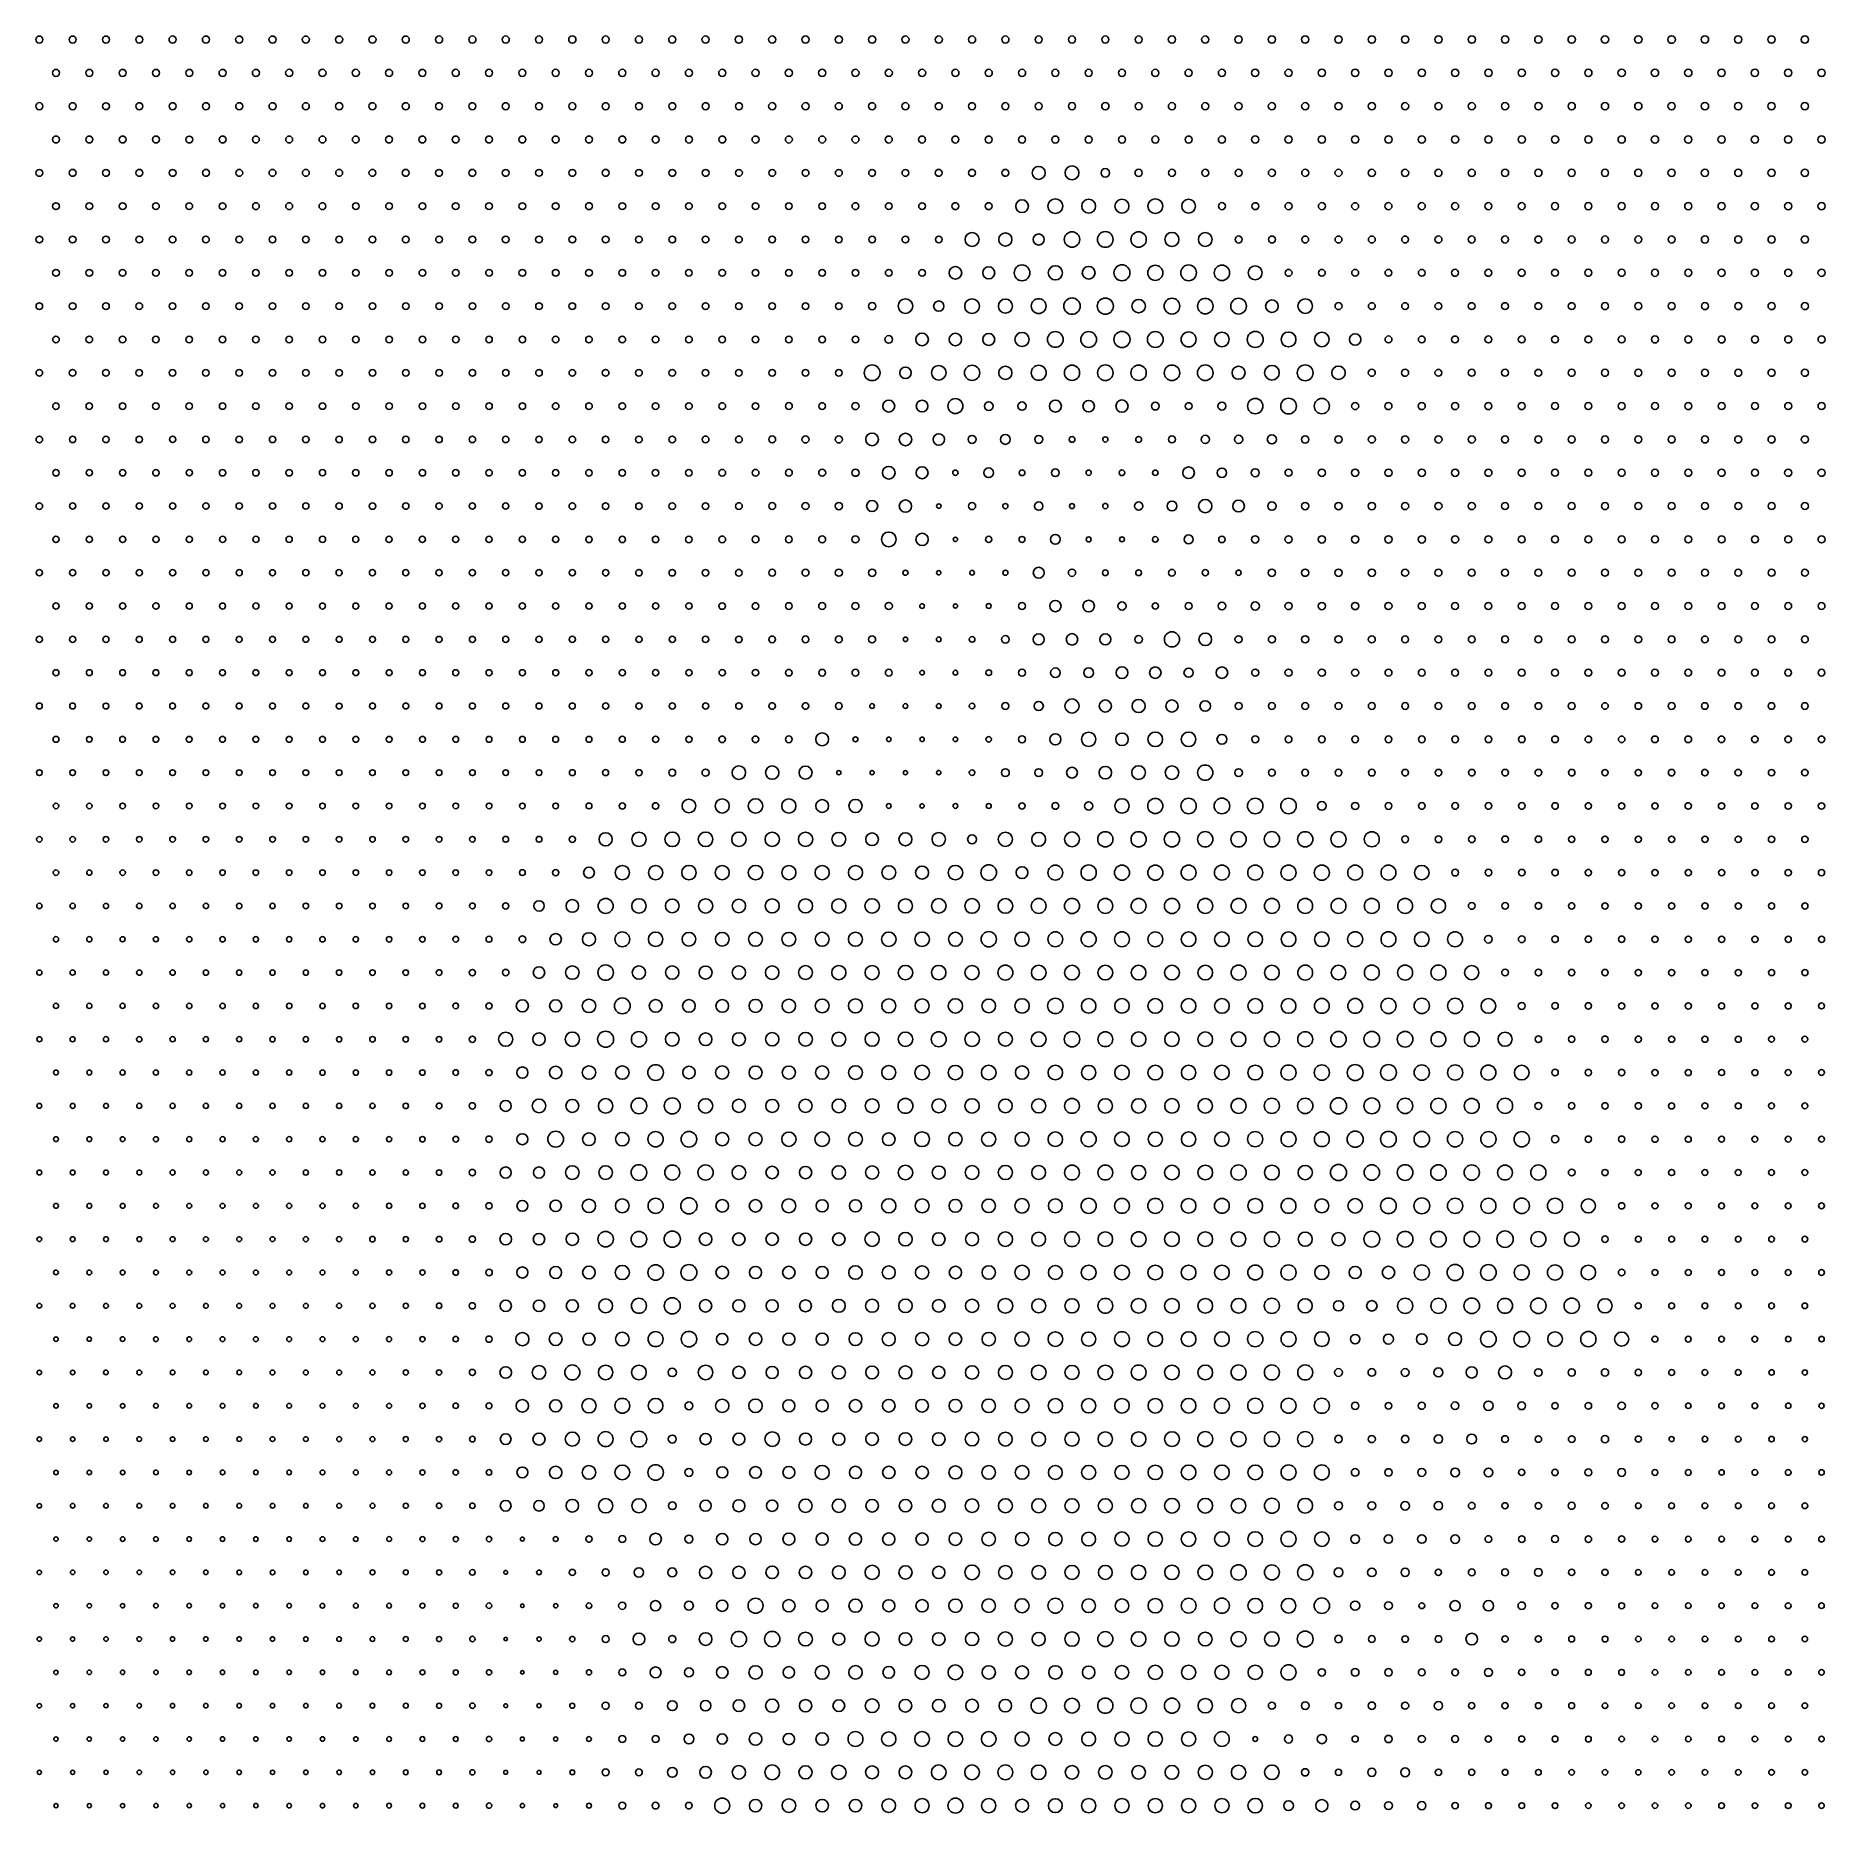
# Model space of a CAD drawing. Header units: metres. Extents: x -2 to 1072, y -1065 to 2.
import ezdxf

# ---------------------------------------------------------------- set-up
doc = ezdxf.new("R2010")
doc.units = ezdxf.units.M

msp = doc.modelspace()

# ---------------------------------------------------------------- linework, layer by layer
for centre, radius in [((0, 0), 2.13), ((20, 0), 2.13), ((40, 0), 2.11), ((60, 0), 2.13), ((80, 0), 2.15), ((100, 0), 2.13), ((120, 0), 2.13), ((140, 0), 2.13), ((160, 0), 2.11), ((180, 0), 2.13), ((200, 0), 2.13), ((220, 0), 2.13), ((240, 0), 2.15), ((260, 0), 2.15), ((280, 0), 2.15), ((300, 0), 2.15), ((320, 0), 2.18), ((340, 0), 2.15), ((360, 0), 2.15), ((380, 0), 2.15), ((400, 0), 2.15), ((420, 0), 2.18), ((440, 0), 2.15), ((460, 0), 2.15), ((480, 0), 2.15), ((500, 0), 2.15), ((520, 0), 2.15), ((540, 0), 2.15), ((560, 0), 2.15), ((580, 0), 2.15), ((600, 0), 2.15), ((620, 0), 2.15), ((640, 0), 2.15), ((660, 0), 2.15), ((680, 0), 2.18), ((700, 0), 2.16), ((720, 0), 2.21), ((740, 0), 2.21), ((760, 0), 2.19), ((780, 0), 2.19), ((800, 0), 2.22), ((820, 0), 2.18), ((840, 0), 2.19), ((860, 0), 2.19), ((880, 0), 2.21), ((900, 0), 2.21), ((920, 0), 2.21), ((940, 0), 2.22), ((960, 0), 2.22), ((980, 0), 2.25), ((1000, 0), 2.22), ((1020, 0), 2.22), ((1040, 0), 2.21), ((1060, 0), 2.24), ((10, -20), 2.11), ((30, -20), 2.11), ((50, -20), 2.11), ((70, -20), 2.1), ((90, -20), 2.11), ((110, -20), 2.11), ((130, -20), 2.11), ((150, -20), 2.13), ((170, -20), 2.13), ((190, -20), 2.13), ((210, -20), 2.11), ((230, -20), 2.11), ((250, -20), 2.13), ((270, -20), 2.13), ((290, -20), 2.15), ((310, -20), 2.15), ((330, -20), 2.15), ((350, -20), 2.15), ((370, -20), 2.15), ((390, -20), 2.13), ((410, -20), 2.13), ((430, -20), 2.13), ((450, -20), 2.15), ((470, -20), 2.15), ((490, -20), 2.13), ((510, -20), 2.15), ((530, -20), 2.15), ((550, -20), 2.13), ((570, -20), 2.15), ((590, -20), 2.15), ((610, -20), 2.15), ((630, -20), 2.15), ((650, -20), 2.15), ((670, -20), 2.15), ((690, -20), 2.15), ((710, -20), 2.15), ((730, -20), 2.18), ((750, -20), 2.15), ((770, -20), 2.18), ((790, -20), 2.18), ((810, -20), 2.18), ((830, -20), 2.18), ((850, -20), 2.18), ((870, -20), 2.21), ((890, -20), 2.19), ((910, -20), 2.19), ((930, -20), 2.18), ((950, -20), 2.21), ((970, -20), 2.21), ((990, -20), 2.22), ((1010, -20), 2.21), ((1030, -20), 2.22), ((1050, -20), 2.21), ((1070, -20), 2.21), ((0, -40), 2.13), ((20, -40), 2.1), ((40, -40), 2.07), ((60, -40), 2.1), ((80, -40), 2.1), ((100, -40), 2.1), ((120, -40), 2.11), ((140, -40), 2.11), ((160, -40), 2.1), ((180, -40), 2.15), ((200, -40), 2.11), ((220, -40), 2.11), ((240, -40), 2.11), ((260, -40), 2.1), ((280, -40), 2.1), ((300, -40), 2.11), ((320, -40), 2.13), ((340, -40), 2.11), ((360, -40), 2.11), ((380, -40), 2.1), ((400, -40), 2.1), ((420, -40), 2.1), ((440, -40), 2.15), ((460, -40), 2.13), ((480, -40), 2.1), ((500, -40), 2.11), ((520, -40), 2.13), ((540, -40), 2.11), ((560, -40), 2.11), ((580, -40), 2.13), ((600, -40), 2.13), ((620, -40), 2.16), ((640, -40), 2.18), ((660, -40), 2.15), ((680, -40), 2.15), ((700, -40), 2.15), ((720, -40), 2.15), ((740, -40), 2.15), ((760, -40), 2.13), ((780, -40), 2.15), ((800, -40), 2.15), ((820, -40), 2.15), ((840, -40), 2.13), ((860, -40), 2.15), ((880, -40), 2.19), ((900, -40), 2.19), ((920, -40), 2.18), ((940, -40), 2.18), ((960, -40), 2.19), ((980, -40), 2.19), ((1000, -40), 2.22), ((1020, -40), 2.21), ((1040, -40), 2.19), ((1060, -40), 2.18), ((10, -60), 2.08), ((30, -60), 2.08), ((50, -60), 2.08), ((70, -60), 2.08), ((90, -60), 2.07), ((110, -60), 2.08), ((130, -60), 2.08), ((150, -60), 2.08), ((170, -60), 2.08), ((190, -60), 2.08), ((210, -60), 2.08), ((230, -60), 2.08), ((250, -60), 2.08), ((270, -60), 2.08), ((290, -60), 2.08), ((310, -60), 2.08), ((330, -60), 2.08), ((350, -60), 2.08), ((370, -60), 2.1), ((390, -60), 2.1), ((410, -60), 2.08), ((430, -60), 2.1), ((450, -60), 2.1), ((470, -60), 2.1), ((490, -60), 2.1), ((510, -60), 2.1), ((530, -60), 2.1), ((550, -60), 2.1), ((570, -60), 2.11), ((590, -60), 2.11), ((610, -60), 2.11), ((630, -60), 2.11), ((650, -60), 2.11), ((670, -60), 2.13), ((690, -60), 2.11), ((710, -60), 2.13), ((730, -60), 2.15), ((750, -60), 2.15), ((770, -60), 2.15), ((790, -60), 2.15), ((810, -60), 2.15), ((830, -60), 2.15), ((850, -60), 2.15), ((870, -60), 2.15), ((890, -60), 2.18), ((910, -60), 2.19), ((930, -60), 2.18), ((950, -60), 2.18), ((970, -60), 2.19), ((990, -60), 2.19), ((1010, -60), 2.19), ((1030, -60), 2.18), ((1050, -60), 2.19), ((1070, -60), 2.19), ((0, -80), 2.07), ((20, -80), 2.08), ((40, -80), 2.07), ((60, -80), 2.08), ((80, -80), 2.07), ((100, -80), 2.08), ((120, -80), 2.08), ((140, -80), 2.08), ((160, -80), 2.08), ((180, -80), 2.08), ((200, -80), 2.08), ((220, -80), 2.08), ((240, -80), 2.07), ((260, -80), 2.08), ((280, -80), 2.07), ((300, -80), 2.05), ((320, -80), 2.07), ((340, -80), 2.08), ((360, -80), 2.04), ((380, -80), 2.07), ((400, -80), 2.07), ((420, -80), 2.07), ((440, -80), 2.07), ((460, -80), 2.07), ((480, -80), 2.07), ((500, -80), 2.07), ((520, -80), 2.07), ((540, -80), 2.08), ((560, -80), 2.08), ((580, -80), 2.08), ((600, -80), 3.9), ((620, -80), 4.14), ((640, -80), 2.57), ((660, -80), 2.16), ((680, -80), 2.11), ((700, -80), 2.11), ((720, -80), 2.11), ((740, -80), 2.11), ((760, -80), 2.11), ((780, -80), 2.11), ((800, -80), 2.13), ((820, -80), 2.13), ((840, -80), 2.13), ((860, -80), 2.13), ((880, -80), 2.15), ((900, -80), 2.15), ((920, -80), 2.15), ((940, -80), 2.15), ((960, -80), 2.18), ((980, -80), 2.18), ((1000, -80), 2.18), ((1020, -80), 2.15), ((1040, -80), 2.15), ((1060, -80), 2.15), ((590, -100), 3.82), ((610, -100), 4.44), ((630, -100), 4.17), ((650, -100), 4.2), ((670, -100), 4.44), ((690, -100), 4.14), ((10, -100), 2.04), ((30, -100), 2.04), ((50, -100), 2.04), ((70, -100), 2.04), ((90, -100), 2.04), ((110, -100), 2.05), ((130, -100), 2.07), ((150, -100), 2.07), ((170, -100), 2.07), ((190, -100), 2.02), ((210, -100), 2.05), ((230, -100), 2.05), ((250, -100), 2.05), ((270, -100), 2.04), ((290, -100), 2.04), ((310, -100), 2.04), ((330, -100), 2.07), ((350, -100), 2.04), ((370, -100), 2.04), ((390, -100), 2.04), ((410, -100), 2.04), ((430, -100), 2.04), ((450, -100), 2.04), ((470, -100), 2.04), ((490, -100), 2.07), ((510, -100), 2.04), ((530, -100), 2.04), ((550, -100), 2.07), ((570, -100), 2.08), ((710, -100), 2.11), ((730, -100), 2.08), ((750, -100), 2.11), ((770, -100), 2.11), ((790, -100), 2.1), ((810, -100), 2.11), ((830, -100), 2.11), ((850, -100), 2.11), ((870, -100), 2.11), ((890, -100), 2.11), ((910, -100), 2.13), ((930, -100), 2.13), ((950, -100), 2.15), ((970, -100), 2.15), ((990, -100), 2.15), ((1010, -100), 2.15), ((1030, -100), 2.15), ((1050, -100), 2.15), ((1070, -100), 2.15), ((0, -120), 2.04), ((20, -120), 2.04), ((40, -120), 2.04), ((60, -120), 2.04), ((80, -120), 2.04), ((100, -120), 2.04), ((120, -120), 2.04), ((140, -120), 2.02), ((160, -120), 2.04), ((180, -120), 2.04), ((200, -120), 2.04), ((220, -120), 2.04), ((240, -120), 2.04), ((260, -120), 2.04), ((280, -120), 2.04), ((300, -120), 2.04), ((320, -120), 2.04), ((340, -120), 2.02), ((360, -120), 2.02), ((380, -120), 2.04), ((400, -120), 2.02), ((420, -120), 2.04), ((440, -120), 2.04), ((460, -120), 2.04), ((480, -120), 2.04), ((500, -120), 2.04), ((520, -120), 2.04), ((540, -120), 2), ((560, -120), 4.18), ((580, -120), 3.96), ((600, -120), 3.32), ((620, -120), 4.61), ((640, -120), 4.7), ((660, -120), 4.61), ((680, -120), 4.23), ((700, -120), 4.11), ((720, -120), 2.11), ((740, -120), 2.08), ((760, -120), 2.08), ((780, -120), 2.08), ((800, -120), 2.08), ((820, -120), 2.08), ((840, -120), 2.1), ((860, -120), 2.11), ((880, -120), 2.11), ((900, -120), 2.08), ((920, -120), 2.11), ((940, -120), 2.11), ((960, -120), 2.11), ((980, -120), 2.11), ((1000, -120), 2.15), ((1020, -120), 2.15), ((1040, -120), 2.13), ((1060, -120), 2.13), ((10, -140), 2.02), ((30, -140), 2.04), ((50, -140), 2.02), ((70, -140), 2.02), ((90, -140), 2), ((110, -140), 2.02), ((130, -140), 2.04), ((150, -140), 2), ((170, -140), 2), ((190, -140), 2), ((210, -140), 1.99), ((230, -140), 2.02), ((250, -140), 2.04), ((270, -140), 2), ((290, -140), 2.02), ((310, -140), 2), ((330, -140), 2.02), ((350, -140), 2.02), ((370, -140), 2), ((390, -140), 1.99), ((410, -140), 2.02), ((430, -140), 2.02), ((450, -140), 2.02), ((470, -140), 2.02), ((490, -140), 2.02), ((510, -140), 2.04), ((530, -140), 2.04), ((550, -140), 3.78), ((570, -140), 3.62), ((590, -140), 4.72), ((610, -140), 4.25), ((630, -140), 3.81), ((650, -140), 4.8), ((670, -140), 4.53), ((690, -140), 4.72), ((710, -140), 4.64), ((730, -140), 4.18), ((750, -140), 2.08), ((770, -140), 2.07), ((790, -140), 2.07), ((810, -140), 2.07), ((830, -140), 2.07), ((850, -140), 2.1), ((870, -140), 2.1), ((890, -140), 2.1), ((910, -140), 2.07), ((930, -140), 2.11), ((950, -140), 2.11), ((970, -140), 2.13), ((990, -140), 2.13), ((1010, -140), 2.13), ((1030, -140), 2.13), ((1050, -140), 2.13), ((1070, -140), 2.13), ((0, -160), 1.99), ((20, -160), 2.04), ((40, -160), 2.02), ((60, -160), 2.02), ((80, -160), 2), ((100, -160), 2), ((120, -160), 2.02), ((140, -160), 1.99), ((160, -160), 1.97), ((180, -160), 1.99), ((200, -160), 1.99), ((220, -160), 1.97), ((240, -160), 2), ((260, -160), 1.99), ((280, -160), 2), ((300, -160), 2), ((320, -160), 2), ((340, -160), 2.02), ((360, -160), 2.02), ((380, -160), 2.02), ((400, -160), 2.02), ((420, -160), 2.02), ((440, -160), 2.02), ((460, -160), 2.02), ((480, -160), 2.02), ((500, -160), 2.19), ((520, -160), 4.39), ((540, -160), 3.09), ((560, -160), 4.42), ((580, -160), 4.23), ((600, -160), 4.45), ((620, -160), 4.91), ((640, -160), 4.83), ((660, -160), 4.03), ((680, -160), 4.72), ((700, -160), 4.65), ((720, -160), 4.72), ((740, -160), 3.78), ((760, -160), 4.37), ((780, -160), 2.1), ((800, -160), 2.08), ((820, -160), 2.08), ((840, -160), 2.07), ((860, -160), 2.08), ((880, -160), 2.08), ((900, -160), 2.07), ((920, -160), 2.08), ((940, -160), 2.1), ((960, -160), 2.11), ((980, -160), 2.11), ((1000, -160), 2.11), ((1020, -160), 2.11), ((1040, -160), 2.11), ((1060, -160), 2.11), ((10, -180), 1.97), ((30, -180), 2), ((50, -180), 2), ((70, -180), 1.97), ((90, -180), 1.97), ((110, -180), 1.97), ((130, -180), 1.97), ((150, -180), 1.97), ((170, -180), 1.96), ((190, -180), 1.96), ((210, -180), 1.97), ((230, -180), 1.96), ((250, -180), 1.97), ((270, -180), 1.97), ((290, -180), 1.97), ((310, -180), 1.97), ((330, -180), 1.99), ((350, -180), 1.99), ((370, -180), 2.02), ((390, -180), 2.02), ((410, -180), 2), ((430, -180), 2.02), ((450, -180), 2.02), ((470, -180), 2.02), ((490, -180), 1.99), ((510, -180), 2.29), ((530, -180), 3.78), ((550, -180), 3.75), ((570, -180), 3.6), ((590, -180), 4.25), ((610, -180), 4.72), ((630, -180), 4.73), ((650, -180), 4.83), ((670, -180), 4.76), ((690, -180), 4.48), ((710, -180), 4.39), ((730, -180), 4.8), ((750, -180), 4.44), ((770, -180), 4.36), ((790, -180), 3.45), ((810, -180), 2.08), ((830, -180), 2.07), ((850, -180), 2.07), ((870, -180), 2.08), ((890, -180), 2.08), ((910, -180), 2.07), ((930, -180), 2.07), ((950, -180), 2.08), ((970, -180), 2.1), ((990, -180), 2.11), ((1010, -180), 2.1), ((1030, -180), 2.11), ((1050, -180), 2.11), ((1070, -180), 2.11), ((0, -200), 1.97), ((20, -200), 1.99), ((40, -200), 1.99), ((60, -200), 1.97), ((80, -200), 1.96), ((100, -200), 1.96), ((120, -200), 1.96), ((140, -200), 1.96), ((160, -200), 1.96), ((180, -200), 1.96), ((200, -200), 1.96), ((220, -200), 1.97), ((240, -200), 1.96), ((260, -200), 1.96), ((280, -200), 1.96), ((300, -200), 1.97), ((320, -200), 1.97), ((340, -200), 1.99), ((360, -200), 2), ((380, -200), 2), ((400, -200), 2), ((420, -200), 2.02), ((440, -200), 2.02), ((460, -200), 2.02), ((480, -200), 2.02), ((500, -200), 4.72), ((520, -200), 3.46), ((540, -200), 4.4), ((560, -200), 4.56), ((580, -200), 3.96), ((600, -200), 4.51), ((620, -200), 4.59), ((640, -200), 4.69), ((660, -200), 4.62), ((680, -200), 4.64), ((700, -200), 4.69), ((720, -200), 3.89), ((740, -200), 4.42), ((760, -200), 4.75), ((780, -200), 4.04), ((800, -200), 2.1), ((820, -200), 2.1), ((840, -200), 2.07), ((860, -200), 2.08), ((880, -200), 2.08), ((900, -200), 2.04), ((920, -200), 2.1), ((940, -200), 2.1), ((960, -200), 2.11), ((980, -200), 2.1), ((1000, -200), 2.1), ((1020, -200), 2.11), ((1040, -200), 2.11), ((1060, -200), 2.11), ((10, -220), 1.96), ((30, -220), 1.96), ((50, -220), 1.96), ((70, -220), 1.97), ((90, -220), 1.96), ((110, -220), 1.93), ((130, -220), 1.93), ((150, -220), 1.93), ((170, -220), 1.93), ((190, -220), 1.96), ((210, -220), 1.96), ((230, -220), 1.96), ((250, -220), 1.96), ((270, -220), 1.96), ((290, -220), 1.96), ((310, -220), 1.97), ((330, -220), 1.97), ((350, -220), 2), ((370, -220), 2), ((390, -220), 2.02), ((410, -220), 2.04), ((430, -220), 2.02), ((450, -220), 2.07), ((470, -220), 2.05), ((490, -220), 2.13), ((510, -220), 3.56), ((530, -220), 3.51), ((550, -220), 4.47), ((570, -220), 2.63), ((590, -220), 2.49), ((610, -220), 3.6), ((630, -220), 3.46), ((650, -220), 3.67), ((670, -220), 2.33), ((690, -220), 2.04), ((710, -220), 2.41), ((730, -220), 4.62), ((750, -220), 4.72), ((770, -220), 4.58), ((790, -220), 2.11), ((810, -220), 2.11), ((830, -220), 2.11), ((850, -220), 2.11), ((870, -220), 2.11), ((890, -220), 2.11), ((910, -220), 2.1), ((930, -220), 2.1), ((950, -220), 2.11), ((970, -220), 2.1), ((990, -220), 2.11), ((1010, -220), 2.1), ((1030, -220), 2.1), ((1050, -220), 2.1), ((1070, -220), 2.1), ((500, -240), 3.81), ((520, -240), 3.75), ((0, -240), 1.96), ((20, -240), 1.93), ((40, -240), 1.93), ((60, -240), 1.93), ((80, -240), 1.89), ((100, -240), 1.91), ((120, -240), 1.94), ((140, -240), 1.91), ((160, -240), 1.91), ((180, -240), 1.91), ((200, -240), 1.93), ((220, -240), 1.93), ((240, -240), 1.93), ((260, -240), 1.93), ((280, -240), 1.93), ((300, -240), 1.93), ((320, -240), 1.96), ((340, -240), 1.97), ((360, -240), 1.99), ((380, -240), 2), ((400, -240), 2.04), ((420, -240), 2.04), ((440, -240), 2.07), ((460, -240), 2.11), ((480, -240), 2.11), ((540, -240), 3.45), ((560, -240), 2.4), ((580, -240), 2.96), ((600, -240), 2.4), ((620, -240), 1.74), ((640, -240), 1.58), ((660, -240), 1.77), ((680, -240), 2.08), ((700, -240), 2.46), ((720, -240), 2.46), ((740, -240), 2.74), ((760, -240), 2.19), ((780, -240), 2.15), ((800, -240), 2.11), ((820, -240), 2.15), ((840, -240), 2.15), ((860, -240), 2.15), ((880, -240), 2.11), ((900, -240), 2.11), ((920, -240), 2.11), ((940, -240), 2.11), ((960, -240), 2.13), ((980, -240), 2.11), ((1000, -240), 2.11), ((1020, -240), 2.13), ((1040, -240), 2.11), ((1060, -240), 2.13), ((510, -260), 3.79), ((530, -260), 3.56), ((570, -260), 2.9), ((610, -260), 2.29), ((690, -260), 3.48), ((710, -260), 2.8), ((730, -260), 2.41), ((770, -260), 2.18), ((790, -260), 2.19), ((830, -260), 2.18), ((850, -260), 2.18), ((10, -260), 1.93), ((30, -260), 1.89), ((50, -260), 1.91), ((70, -260), 1.91), ((90, -260), 1.89), ((110, -260), 1.91), ((130, -260), 1.91), ((150, -260), 1.91), ((170, -260), 1.89), ((190, -260), 1.91), ((210, -260), 1.91), ((230, -260), 1.91), ((250, -260), 1.93), ((270, -260), 1.93), ((290, -260), 1.93), ((310, -260), 1.93), ((330, -260), 1.96), ((350, -260), 1.97), ((370, -260), 1.97), ((390, -260), 2), ((410, -260), 2.04), ((430, -260), 2.04), ((450, -260), 2.07), ((470, -260), 2.1), ((490, -260), 2.15), ((550, -260), 1.61), ((590, -260), 1.74), ((630, -260), 1.58), ((650, -260), 1.69), ((670, -260), 1.64), ((750, -260), 2.1), ((810, -260), 2.15), ((870, -260), 2.15), ((890, -260), 2.13), ((910, -260), 2.11), ((930, -260), 2.11), ((950, -260), 2.13), ((970, -260), 2.13), ((990, -260), 2.13), ((1010, -260), 2.13), ((1030, -260), 2.11), ((1050, -260), 2.15), ((1070, -260), 2.13), ((0, -280), 1.96), ((20, -280), 1.86), ((40, -280), 1.88), ((60, -280), 1.88), ((80, -280), 1.88), ((100, -280), 1.89), ((120, -280), 1.89), ((140, -280), 1.89), ((160, -280), 1.89), ((180, -280), 1.91), ((200, -280), 1.93), ((220, -280), 1.91), ((240, -280), 1.91), ((260, -280), 1.89), ((280, -280), 1.89), ((300, -280), 1.93), ((320, -280), 1.96), ((340, -280), 1.96), ((360, -280), 1.97), ((380, -280), 2), ((400, -280), 1.99), ((420, -280), 2.04), ((440, -280), 2.08), ((460, -280), 2.11), ((480, -280), 2.19), ((500, -280), 3.32), ((520, -280), 3.7), ((540, -280), 1.35), ((560, -280), 2.15), ((580, -280), 1.56), ((600, -280), 2.54), ((620, -280), 1.49), ((640, -280), 1.58), ((660, -280), 2.47), ((680, -280), 2.9), ((700, -280), 3.96), ((720, -280), 3.53), ((740, -280), 2.52), ((760, -280), 2.18), ((780, -280), 2.19), ((800, -280), 2.21), ((820, -280), 2.15), ((840, -280), 2.15), ((860, -280), 2.15), ((880, -280), 2.11), ((900, -280), 2.11), ((920, -280), 2.11), ((940, -280), 2.13), ((960, -280), 2.11), ((980, -280), 2.11), ((1000, -280), 2.11), ((1020, -280), 2.1), ((1040, -280), 2.1), ((1060, -280), 2.11), ((10, -300), 1.88), ((30, -300), 1.88), ((50, -300), 1.88), ((70, -300), 1.88), ((90, -300), 1.86), ((110, -300), 1.88), ((130, -300), 1.86), ((150, -300), 1.86), ((170, -300), 1.86), ((190, -300), 1.86), ((210, -300), 1.88), ((230, -300), 1.88), ((250, -300), 1.88), ((270, -300), 1.89), ((290, -300), 1.89), ((310, -300), 1.89), ((330, -300), 1.93), ((350, -300), 1.93), ((370, -300), 1.94), ((390, -300), 1.97), ((410, -300), 2.02), ((430, -300), 2.04), ((450, -300), 2.04), ((470, -300), 2.08), ((490, -300), 2.13), ((510, -300), 4.42), ((530, -300), 3.7), ((550, -300), 1.31), ((570, -300), 1.88), ((590, -300), 1.77), ((610, -300), 2.95), ((630, -300), 1.5), ((650, -300), 1.47), ((670, -300), 1.67), ((690, -300), 2.65), ((710, -300), 1.94), ((730, -300), 2.21), ((750, -300), 2.15), ((770, -300), 2.18), ((790, -300), 2.19), ((810, -300), 2.19), ((830, -300), 2.18), ((850, -300), 2.15), ((870, -300), 2.13), ((890, -300), 2.11), ((910, -300), 2.1), ((930, -300), 2.08), ((950, -300), 2.1), ((970, -300), 2.1), ((990, -300), 2.1), ((1010, -300), 2.07), ((1030, -300), 2.08), ((1050, -300), 2.1), ((1070, -300), 2.1), ((0, -320), 1.85), ((20, -320), 1.85), ((40, -320), 1.86), ((60, -320), 1.86), ((80, -320), 1.86), ((100, -320), 1.85), ((120, -320), 1.86), ((140, -320), 1.82), ((160, -320), 1.85), ((180, -320), 1.85), ((200, -320), 1.85), ((220, -320), 1.86), ((240, -320), 1.86), ((260, -320), 1.85), ((280, -320), 1.85), ((300, -320), 1.88), ((320, -320), 1.88), ((340, -320), 1.93), ((360, -320), 1.94), ((380, -320), 1.96), ((400, -320), 1.97), ((420, -320), 2.02), ((440, -320), 2.04), ((460, -320), 2.08), ((480, -320), 2.13), ((500, -320), 2.18), ((520, -320), 1.55), ((540, -320), 1.27), ((560, -320), 1.39), ((580, -320), 1.5), ((600, -320), 3.24), ((620, -320), 2.18), ((640, -320), 1.72), ((660, -320), 1.74), ((680, -320), 2), ((700, -320), 1.88), ((720, -320), 1.58), ((740, -320), 2.18), ((760, -320), 2.15), ((780, -320), 2.18), ((800, -320), 2.18), ((820, -320), 2.13), ((840, -320), 2.13), ((860, -320), 2.11), ((880, -320), 2.08), ((900, -320), 2.07), ((920, -320), 2.07), ((940, -320), 2.04), ((960, -320), 2.07), ((980, -320), 2.07), ((1000, -320), 2.04), ((1020, -320), 2.04), ((1040, -320), 2.08), ((1060, -320), 2.08), ((10, -340), 1.85), ((30, -340), 1.85), ((50, -340), 1.88), ((70, -340), 1.91), ((90, -340), 1.82), ((110, -340), 1.8), ((130, -340), 1.85), ((150, -340), 1.8), ((170, -340), 1.8), ((190, -340), 1.82), ((210, -340), 1.82), ((230, -340), 1.83), ((250, -340), 1.85), ((270, -340), 1.85), ((290, -340), 1.85), ((310, -340), 1.85), ((330, -340), 1.86), ((350, -340), 1.88), ((370, -340), 1.88), ((390, -340), 1.91), ((410, -340), 1.96), ((430, -340), 2), ((450, -340), 2.02), ((470, -340), 2.07), ((490, -340), 2.11), ((510, -340), 2.13), ((530, -340), 1.42), ((550, -340), 1.25), ((570, -340), 1.47), ((590, -340), 2.11), ((610, -340), 3.4), ((630, -340), 3.45), ((650, -340), 2.51), ((670, -340), 1.85), ((690, -340), 2.1), ((710, -340), 2.33), ((730, -340), 2.49), ((750, -340), 2.15), ((770, -340), 2.19), ((790, -340), 2.15), ((810, -340), 2.13), ((830, -340), 2.1), ((850, -340), 2.1), ((870, -340), 2.08), ((890, -340), 2.07), ((910, -340), 2.04), ((930, -340), 2.04), ((950, -340), 2.04), ((970, -340), 2.04), ((990, -340), 2.04), ((1010, -340), 2.04), ((1030, -340), 2.04), ((1050, -340), 2.04), ((1070, -340), 2.07), ((0, -360), 1.82), ((20, -360), 1.82), ((40, -360), 1.82), ((60, -360), 1.8), ((80, -360), 1.8), ((100, -360), 1.8), ((120, -360), 1.8), ((140, -360), 1.8), ((160, -360), 1.78), ((180, -360), 1.78), ((200, -360), 1.8), ((220, -360), 1.8), ((240, -360), 1.8), ((260, -360), 1.8), ((280, -360), 1.82), ((300, -360), 1.85), ((320, -360), 1.85), ((340, -360), 1.83), ((360, -360), 1.86), ((380, -360), 1.86), ((400, -360), 1.93), ((420, -360), 1.96), ((440, -360), 2), ((460, -360), 2.02), ((480, -360), 2.07), ((500, -360), 2.1), ((520, -360), 1.36), ((540, -360), 1.42), ((560, -360), 1.69), ((580, -360), 2.27), ((600, -360), 3.31), ((620, -360), 3.42), ((640, -360), 3.29), ((660, -360), 2.25), ((680, -360), 4.55), ((700, -360), 3.76), ((720, -360), 2.15), ((740, -360), 2.13), ((760, -360), 2.15), ((780, -360), 2.13), ((800, -360), 2.1), ((820, -360), 2.08), ((840, -360), 2.07), ((860, -360), 2.04), ((880, -360), 2.04), ((900, -360), 2.04), ((920, -360), 2.02), ((940, -360), 2.02), ((960, -360), 2.04), ((980, -360), 2.02), ((1000, -360), 2), ((1020, -360), 2.02), ((1040, -360), 2.04), ((1060, -360), 2.04), ((10, -380), 1.8), ((30, -380), 1.78), ((50, -380), 1.75), ((70, -380), 1.78), ((90, -380), 1.78), ((110, -380), 1.78), ((130, -380), 1.78), ((150, -380), 1.78), ((170, -380), 1.77), ((190, -380), 1.78), ((210, -380), 1.78), ((230, -380), 1.78), ((250, -380), 1.8), ((270, -380), 1.8), ((290, -380), 1.8), ((310, -380), 1.8), ((330, -380), 1.82), ((350, -380), 1.85), ((370, -380), 1.85), ((390, -380), 1.85), ((410, -380), 1.89), ((430, -380), 1.93), ((450, -380), 1.97), ((470, -380), 2), ((490, -380), 2.07), ((510, -380), 2.05), ((530, -380), 1.38), ((550, -380), 1.42), ((570, -380), 1.72), ((590, -380), 2.13), ((610, -380), 2.84), ((630, -380), 2.88), ((650, -380), 3.49), ((670, -380), 3.43), ((690, -380), 2.77), ((710, -380), 3.46), ((730, -380), 2.13), ((750, -380), 2.13), ((770, -380), 2.13), ((790, -380), 2.11), ((810, -380), 2.08), ((830, -380), 2.07), ((850, -380), 2.04), ((870, -380), 2.04), ((890, -380), 2.04), ((910, -380), 2.04), ((930, -380), 2.02), ((950, -380), 2.02), ((970, -380), 2.02), ((990, -380), 2.02), ((1010, -380), 2), ((1030, -380), 2.02), ((1050, -380), 2.02), ((1070, -380), 2.02), ((600, -400), 2.79), ((620, -400), 4.23), ((640, -400), 3.64), ((660, -400), 3.95), ((680, -400), 3.65), ((700, -400), 3.16), ((0, -400), 1.77), ((20, -400), 1.75), ((40, -400), 1.74), ((60, -400), 1.75), ((80, -400), 1.75), ((100, -400), 1.77), ((120, -400), 1.77), ((140, -400), 1.75), ((160, -400), 1.77), ((180, -400), 1.74), ((200, -400), 1.75), ((220, -400), 1.77), ((240, -400), 1.75), ((260, -400), 1.78), ((280, -400), 1.78), ((300, -400), 1.78), ((320, -400), 1.8), ((340, -400), 1.82), ((360, -400), 1.83), ((380, -400), 1.85), ((400, -400), 1.88), ((420, -400), 1.91), ((440, -400), 1.96), ((460, -400), 1.96), ((480, -400), 2.04), ((500, -400), 1.42), ((520, -400), 1.41), ((540, -400), 1.41), ((560, -400), 1.67), ((580, -400), 2.07), ((720, -400), 2.1), ((740, -400), 2.07), ((760, -400), 2.07), ((780, -400), 2.07), ((800, -400), 2.07), ((820, -400), 2.04), ((840, -400), 2.04), ((860, -400), 2.04), ((880, -400), 2), ((900, -400), 2), ((920, -400), 2.02), ((940, -400), 1.97), ((960, -400), 1.99), ((980, -400), 2.04), ((1000, -400), 1.99), ((1020, -400), 2), ((1040, -400), 1.99), ((1060, -400), 2), ((10, -420), 1.75), ((30, -420), 1.71), ((50, -420), 1.74), ((70, -420), 1.74), ((90, -420), 1.75), ((110, -420), 1.75), ((130, -420), 1.75), ((150, -420), 1.75), ((170, -420), 1.75), ((190, -420), 1.75), ((210, -420), 1.75), ((230, -420), 1.75), ((250, -420), 1.75), ((270, -420), 1.75), ((290, -420), 1.75), ((310, -420), 1.75), ((330, -420), 1.78), ((350, -420), 1.8), ((370, -420), 1.85), ((390, -420), 1.89), ((410, -420), 1.96), ((430, -420), 1.97), ((450, -420), 2.02), ((470, -420), 3.87), ((490, -420), 1.5), ((510, -420), 1.35), ((530, -420), 1.33), ((550, -420), 1.36), ((570, -420), 1.64), ((590, -420), 2.13), ((610, -420), 3.38), ((630, -420), 4.29), ((650, -420), 3.78), ((670, -420), 4.39), ((690, -420), 4.37), ((710, -420), 2.96), ((730, -420), 2.08), ((750, -420), 2.04), ((770, -420), 2.02), ((790, -420), 2.02), ((810, -420), 2.02), ((830, -420), 2.02), ((850, -420), 2.02), ((870, -420), 2), ((890, -420), 1.99), ((910, -420), 1.99), ((930, -420), 1.97), ((950, -420), 1.96), ((970, -420), 1.99), ((990, -420), 1.99), ((1010, -420), 1.96), ((1030, -420), 1.97), ((1050, -420), 1.97), ((1070, -420), 1.97), ((0, -440), 1.71), ((20, -440), 1.71), ((40, -440), 1.71), ((60, -440), 1.71), ((80, -440), 1.71), ((100, -440), 1.72), ((120, -440), 1.71), ((140, -440), 1.71), ((160, -440), 1.71), ((180, -440), 1.71), ((200, -440), 1.71), ((220, -440), 1.71), ((240, -440), 1.71), ((260, -440), 1.71), ((280, -440), 1.71), ((300, -440), 1.71), ((320, -440), 1.75), ((340, -440), 1.8), ((360, -440), 1.89), ((380, -440), 2.04), ((400, -440), 2.13), ((420, -440), 4.06), ((440, -440), 4), ((460, -440), 3.9), ((480, -440), 1.28), ((500, -440), 1.25), ((520, -440), 1.27), ((540, -440), 1.3), ((560, -440), 1.67), ((580, -440), 2.36), ((600, -440), 2.35), ((620, -440), 3.23), ((640, -440), 3.79), ((660, -440), 4.12), ((680, -440), 4.07), ((700, -440), 4.59), ((720, -440), 2.32), ((740, -440), 2.07), ((760, -440), 2.02), ((780, -440), 2.02), ((800, -440), 2), ((820, -440), 1.99), ((840, -440), 1.99), ((860, -440), 1.97), ((880, -440), 1.99), ((900, -440), 1.99), ((920, -440), 1.97), ((940, -440), 1.93), ((960, -440), 1.93), ((980, -440), 1.97), ((1000, -440), 1.96), ((1020, -440), 1.96), ((1040, -440), 1.93), ((1060, -440), 1.96), ((10, -460), 1.66), ((30, -460), 1.67), ((50, -460), 1.69), ((70, -460), 1.69), ((90, -460), 1.69), ((110, -460), 1.71), ((130, -460), 1.71), ((150, -460), 1.71), ((170, -460), 1.69), ((190, -460), 1.71), ((210, -460), 1.71), ((230, -460), 1.71), ((250, -460), 1.71), ((270, -460), 1.71), ((290, -460), 1.71), ((310, -460), 1.71), ((330, -460), 1.75), ((350, -460), 1.88), ((370, -460), 1.96), ((390, -460), 4.09), ((410, -460), 4.26), ((430, -460), 4.34), ((450, -460), 4.28), ((470, -460), 3.82), ((490, -460), 3.96), ((510, -460), 1.42), ((530, -460), 1.31), ((550, -460), 1.42), ((570, -460), 1.49), ((590, -460), 1.85), ((610, -460), 2), ((630, -460), 2.51), ((650, -460), 4.33), ((670, -460), 4.56), ((690, -460), 4.62), ((710, -460), 4.69), ((730, -460), 4.65), ((750, -460), 4.65), ((770, -460), 2.6), ((790, -460), 2.15), ((810, -460), 2.04), ((830, -460), 1.99), ((850, -460), 1.99), ((870, -460), 1.99), ((890, -460), 1.99), ((910, -460), 1.97), ((930, -460), 1.94), ((950, -460), 1.91), ((970, -460), 1.91), ((990, -460), 1.96), ((1010, -460), 1.93), ((1030, -460), 1.93), ((1050, -460), 1.93), ((1070, -460), 1.93), ((0, -480), 1.64), ((20, -480), 1.64), ((40, -480), 1.67), ((60, -480), 1.67), ((80, -480), 1.69), ((100, -480), 1.67), ((120, -480), 1.69), ((140, -480), 1.69), ((160, -480), 1.67), ((180, -480), 1.69), ((200, -480), 1.67), ((220, -480), 1.69), ((240, -480), 1.69), ((260, -480), 1.69), ((280, -480), 1.74), ((300, -480), 1.74), ((320, -480), 1.85), ((340, -480), 3.95), ((360, -480), 4.31), ((380, -480), 4.37), ((400, -480), 4.37), ((420, -480), 4.33), ((440, -480), 4.31), ((460, -480), 4.31), ((480, -480), 4.15), ((500, -480), 3.81), ((520, -480), 3.93), ((540, -480), 4.06), ((560, -480), 2.65), ((580, -480), 4.26), ((600, -480), 4.18), ((620, -480), 4.44), ((640, -480), 4.58), ((660, -480), 4.58), ((680, -480), 4.58), ((700, -480), 4.59), ((720, -480), 4.59), ((740, -480), 4.59), ((760, -480), 4.58), ((780, -480), 4.59), ((800, -480), 4.51), ((820, -480), 2.04), ((840, -480), 2.02), ((860, -480), 1.99), ((880, -480), 1.97), ((900, -480), 1.96), ((920, -480), 1.93), ((940, -480), 1.93), ((960, -480), 1.91), ((980, -480), 1.89), ((1000, -480), 1.89), ((1020, -480), 1.91), ((1040, -480), 1.93), ((1060, -480), 1.91), ((10, -500), 1.64), ((30, -500), 1.58), ((50, -500), 1.64), ((70, -500), 1.66), ((90, -500), 1.64), ((110, -500), 1.66), ((130, -500), 1.67), ((150, -500), 1.69), ((170, -500), 1.67), ((190, -500), 1.67), ((210, -500), 1.66), ((230, -500), 1.67), ((250, -500), 1.67), ((270, -500), 1.69), ((290, -500), 1.75), ((310, -500), 1.85), ((330, -500), 3.23), ((350, -500), 4.31), ((370, -500), 4.29), ((390, -500), 4.33), ((410, -500), 4.25), ((430, -500), 4.36), ((450, -500), 4.23), ((470, -500), 4.26), ((490, -500), 4.28), ((510, -500), 4.15), ((530, -500), 3.92), ((550, -500), 4.37), ((570, -500), 4.69), ((590, -500), 3.57), ((610, -500), 4.47), ((630, -500), 4.59), ((650, -500), 4.53), ((670, -500), 4.53), ((690, -500), 4.51), ((710, -500), 4.51), ((730, -500), 4.51), ((750, -500), 4.53), ((770, -500), 4.53), ((790, -500), 4.47), ((810, -500), 4.48), ((830, -500), 4.37), ((850, -500), 2.02), ((870, -500), 2), ((890, -500), 1.97), ((910, -500), 1.96), ((930, -500), 1.93), ((950, -500), 1.91), ((970, -500), 1.88), ((990, -500), 1.88), ((1010, -500), 1.89), ((1030, -500), 1.89), ((1050, -500), 1.91), ((1070, -500), 1.88), ((340, -520), 4.51), ((360, -520), 4.36), ((500, -520), 4.33), ((540, -520), 4.37), ((560, -520), 4.39), ((580, -520), 4.42), ((600, -520), 4.47), ((620, -520), 4.53), ((640, -520), 4.48), ((660, -520), 4.48), ((680, -520), 4.53), ((700, -520), 4.48), ((720, -520), 4.48), ((740, -520), 4.48), ((760, -520), 4.48), ((780, -520), 4.47), ((800, -520), 4.48), ((820, -520), 4.48), ((0, -520), 1.6), ((20, -520), 1.6), ((40, -520), 1.56), ((60, -520), 1.58), ((80, -520), 1.6), ((100, -520), 1.6), ((120, -520), 1.64), ((140, -520), 1.61), ((160, -520), 1.67), ((180, -520), 1.66), ((200, -520), 1.66), ((220, -520), 1.66), ((240, -520), 1.71), ((260, -520), 1.74), ((280, -520), 1.88), ((300, -520), 3.12), ((320, -520), 3.79), ((380, -520), 4.09), ((400, -520), 4.28), ((420, -520), 4.04), ((440, -520), 4.22), ((460, -520), 4.23), ((480, -520), 4.28), ((520, -520), 4.23), ((840, -520), 4.28), ((860, -520), 2.02), ((880, -520), 1.99), ((900, -520), 1.97), ((920, -520), 1.93), ((940, -520), 1.91), ((960, -520), 1.91), ((980, -520), 1.88), ((1000, -520), 1.89), ((1020, -520), 1.88), ((1040, -520), 1.86), ((1060, -520), 1.86), ((310, -540), 3.42), ((330, -540), 3.95), ((350, -540), 4.45), ((370, -540), 4.34), ((390, -540), 4.09), ((410, -540), 4.12), ((430, -540), 4.18), ((450, -540), 4.14), ((470, -540), 4.17), ((490, -540), 4.23), ((510, -540), 4.33), ((530, -540), 4.34), ((550, -540), 4.17), ((570, -540), 4.58), ((590, -540), 4.31), ((610, -540), 4.47), ((630, -540), 4.5), ((650, -540), 4.48), ((670, -540), 4.45), ((690, -540), 4.42), ((710, -540), 4.42), ((730, -540), 4.42), ((750, -540), 4.44), ((770, -540), 4.42), ((790, -540), 4.51), ((810, -540), 4.48), ((830, -540), 4.44), ((850, -540), 4.48), ((10, -540), 1.58), ((30, -540), 1.58), ((50, -540), 1.55), ((70, -540), 1.56), ((90, -540), 1.6), ((110, -540), 1.63), ((130, -540), 1.6), ((150, -540), 1.6), ((170, -540), 1.64), ((190, -540), 1.64), ((210, -540), 1.66), ((230, -540), 1.67), ((250, -540), 1.71), ((270, -540), 1.77), ((290, -540), 2), ((870, -540), 2.3), ((890, -540), 2), ((910, -540), 1.97), ((930, -540), 1.93), ((950, -540), 1.93), ((970, -540), 1.91), ((990, -540), 1.88), ((1010, -540), 1.86), ((1030, -540), 1.86), ((1050, -540), 1.85), ((1070, -540), 1.85), ((0, -560), 1.55), ((20, -560), 1.56), ((40, -560), 1.56), ((60, -560), 1.6), ((80, -560), 1.6), ((100, -560), 1.63), ((120, -560), 1.6), ((140, -560), 1.6), ((160, -560), 1.6), ((180, -560), 1.64), ((200, -560), 1.67), ((220, -560), 1.67), ((240, -560), 1.69), ((260, -560), 1.88), ((280, -560), 1.94), ((300, -560), 3.46), ((320, -560), 4.04), ((340, -560), 4.64), ((360, -560), 3.98), ((380, -560), 4.01), ((400, -560), 3.92), ((420, -560), 4.01), ((440, -560), 4.07), ((460, -560), 4.17), ((480, -560), 4.26), ((500, -560), 4.25), ((520, -560), 4.34), ((540, -560), 4.34), ((560, -560), 4.28), ((580, -560), 4.47), ((600, -560), 4.42), ((620, -560), 4.42), ((640, -560), 4.42), ((660, -560), 4.42), ((680, -560), 4.44), ((700, -560), 4.42), ((720, -560), 4.47), ((740, -560), 4.44), ((760, -560), 4.45), ((780, -560), 4.39), ((800, -560), 4.48), ((820, -560), 4.5), ((840, -560), 4.51), ((860, -560), 4.26), ((880, -560), 2), ((900, -560), 1.96), ((920, -560), 1.93), ((940, -560), 1.93), ((960, -560), 1.89), ((980, -560), 1.85), ((1000, -560), 1.82), ((1020, -560), 1.85), ((1040, -560), 1.82), ((1060, -560), 1.82), ((10, -580), 1.55), ((30, -580), 1.55), ((50, -580), 1.55), ((70, -580), 1.58), ((90, -580), 1.6), ((110, -580), 1.6), ((130, -580), 1.6), ((150, -580), 1.63), ((170, -580), 1.6), ((190, -580), 1.63), ((210, -580), 1.66), ((230, -580), 1.66), ((250, -580), 1.69), ((270, -580), 1.88), ((290, -580), 3.64), ((310, -580), 3.64), ((330, -580), 4.04), ((350, -580), 4.75), ((370, -580), 3.85), ((390, -580), 3.81), ((410, -580), 3.84), ((430, -580), 3.93), ((450, -580), 4.06), ((470, -580), 4.14), ((490, -580), 4.23), ((510, -580), 4.23), ((530, -580), 4.23), ((550, -580), 4.29), ((570, -580), 4.14), ((590, -580), 4.33), ((610, -580), 4.62), ((630, -580), 4.36), ((650, -580), 4.36), ((670, -580), 4.42), ((690, -580), 4.4), ((710, -580), 4.42), ((730, -580), 4.42), ((750, -580), 4.44), ((770, -580), 4.45), ((790, -580), 4.45), ((810, -580), 4.55), ((830, -580), 4.59), ((850, -580), 4.55), ((870, -580), 4.44), ((890, -580), 2.07), ((910, -580), 1.97), ((930, -580), 1.91), ((950, -580), 1.89), ((970, -580), 1.89), ((990, -580), 1.88), ((1010, -580), 1.83), ((1030, -580), 1.85), ((1050, -580), 1.8), ((1070, -580), 1.78), ((0, -600), 1.52), ((20, -600), 1.53), ((40, -600), 1.55), ((60, -600), 1.6), ((80, -600), 1.58), ((100, -600), 1.58), ((120, -600), 1.58), ((140, -600), 1.61), ((160, -600), 1.6), ((180, -600), 1.6), ((200, -600), 1.66), ((220, -600), 1.67), ((240, -600), 1.67), ((260, -600), 1.88), ((280, -600), 4.23), ((300, -600), 3.75), ((320, -600), 4.31), ((340, -600), 4.8), ((360, -600), 4.56), ((380, -600), 4.09), ((400, -600), 3.79), ((420, -600), 3.93), ((440, -600), 4), ((460, -600), 4.11), ((480, -600), 4.2), ((500, -600), 4.23), ((520, -600), 4.34), ((540, -600), 4.47), ((560, -600), 4.39), ((580, -600), 4.18), ((600, -600), 4.44), ((620, -600), 4.61), ((640, -600), 4.45), ((660, -600), 4.37), ((680, -600), 4.37), ((700, -600), 4.4), ((720, -600), 4.44), ((740, -600), 4.48), ((760, -600), 4.5), ((780, -600), 4.64), ((800, -600), 4.7), ((820, -600), 4.69), ((840, -600), 4.45), ((860, -600), 4.45), ((880, -600), 4.22), ((900, -600), 1.97), ((920, -600), 1.91), ((940, -600), 1.91), ((960, -600), 1.89), ((980, -600), 1.83), ((1000, -600), 1.82), ((1020, -600), 1.82), ((1040, -600), 1.78), ((1060, -600), 1.77), ((10, -620), 1.49), ((30, -620), 1.5), ((50, -620), 1.55), ((70, -620), 1.56), ((90, -620), 1.56), ((110, -620), 1.58), ((130, -620), 1.58), ((150, -620), 1.58), ((170, -620), 1.6), ((190, -620), 1.6), ((210, -620), 1.61), ((230, -620), 1.66), ((250, -620), 1.69), ((270, -620), 1.85), ((290, -620), 3.38), ((310, -620), 3.76), ((330, -620), 4.03), ((350, -620), 4.04), ((370, -620), 4.73), ((390, -620), 3.75), ((410, -620), 3.96), ((430, -620), 3.93), ((450, -620), 3.93), ((470, -620), 4.01), ((490, -620), 4.12), ((510, -620), 4.25), ((530, -620), 4.37), ((550, -620), 4.33), ((570, -620), 4.4), ((590, -620), 4.01), ((610, -620), 4.36), ((630, -620), 4.33), ((650, -620), 4.36), ((670, -620), 4.42), ((690, -620), 4.34), ((710, -620), 4.4), ((730, -620), 4.44), ((750, -620), 4.53), ((770, -620), 4.58), ((790, -620), 4.78), ((810, -620), 4.75), ((830, -620), 4.62), ((850, -620), 4.55), ((870, -620), 4.48), ((890, -620), 4.42), ((910, -620), 1.97), ((930, -620), 1.91), ((950, -620), 1.89), ((970, -620), 1.88), ((990, -620), 1.82), ((1010, -620), 1.8), ((1030, -620), 1.82), ((1050, -620), 1.78), ((1070, -620), 1.74), ((0, -640), 1.47), ((20, -640), 1.49), ((40, -640), 1.47), ((60, -640), 1.56), ((80, -640), 1.55), ((100, -640), 1.56), ((120, -640), 1.56), ((140, -640), 1.58), ((160, -640), 1.56), ((180, -640), 1.58), ((200, -640), 1.58), ((220, -640), 1.64), ((240, -640), 1.69), ((260, -640), 1.91), ((280, -640), 3.32), ((300, -640), 4.09), ((320, -640), 3.9), ((340, -640), 4.36), ((360, -640), 4.72), ((380, -640), 4.78), ((400, -640), 4.29), ((420, -640), 3.93), ((440, -640), 3.89), ((460, -640), 3.93), ((480, -640), 4.09), ((500, -640), 4.18), ((520, -640), 4.47), ((540, -640), 4.18), ((560, -640), 4.31), ((580, -640), 4.12), ((600, -640), 4.26), ((620, -640), 4.47), ((640, -640), 4.31), ((660, -640), 4.31), ((680, -640), 4.37), ((700, -640), 4.34), ((720, -640), 4.48), ((740, -640), 4.55), ((760, -640), 4.61), ((780, -640), 4.83), ((800, -640), 4.73), ((820, -640), 4.58), ((840, -640), 4.59), ((860, -640), 4.48), ((880, -640), 4.56), ((900, -640), 2.08), ((920, -640), 1.93), ((940, -640), 1.91), ((960, -640), 1.89), ((980, -640), 1.82), ((1000, -640), 1.78), ((1020, -640), 1.8), ((1040, -640), 1.77), ((1060, -640), 1.74), ((310, -660), 4.75), ((390, -660), 4.69), ((790, -660), 4.84), ((810, -660), 4.7), ((830, -660), 4.67), ((10, -660), 1.45), ((30, -660), 1.45), ((50, -660), 1.45), ((70, -660), 1.52), ((90, -660), 1.53), ((110, -660), 1.53), ((130, -660), 1.53), ((150, -660), 1.55), ((170, -660), 1.56), ((190, -660), 1.56), ((210, -660), 1.58), ((230, -660), 1.64), ((250, -660), 1.71), ((270, -660), 1.89), ((290, -660), 3.32), ((330, -660), 3.81), ((350, -660), 4.07), ((370, -660), 4.59), ((410, -660), 3.93), ((430, -660), 3.96), ((450, -660), 4.29), ((470, -660), 4.36), ((490, -660), 4.15), ((510, -660), 3.81), ((530, -660), 4.44), ((550, -660), 4.04), ((570, -660), 4.25), ((590, -660), 4.22), ((610, -660), 4.37), ((630, -660), 4.5), ((650, -660), 4.4), ((670, -660), 4.31), ((690, -660), 4.36), ((710, -660), 4.37), ((730, -660), 4.55), ((750, -660), 4.51), ((770, -660), 4.47), ((850, -660), 4.59), ((870, -660), 4.58), ((890, -660), 4.59), ((910, -660), 2.19), ((930, -660), 1.91), ((950, -660), 1.89), ((970, -660), 1.86), ((990, -660), 1.82), ((1010, -660), 1.77), ((1030, -660), 1.77), ((1050, -660), 1.75), ((1070, -660), 1.75), ((280, -680), 3.35), ((300, -680), 3.37), ((320, -680), 4.11), ((340, -680), 4.09), ((360, -680), 4.7), ((380, -680), 4.51), ((400, -680), 4.55), ((420, -680), 4.12), ((440, -680), 3.75), ((460, -680), 3.71), ((480, -680), 4.04), ((500, -680), 3.95), ((520, -680), 4.36), ((540, -680), 3.9), ((560, -680), 4.15), ((580, -680), 4.26), ((600, -680), 4.18), ((620, -680), 4.45), ((640, -680), 4.47), ((660, -680), 4.29), ((680, -680), 4.4), ((700, -680), 4.42), ((720, -680), 4.56), ((740, -680), 4.44), ((760, -680), 4.29), ((780, -680), 4.83), ((800, -680), 4.64), ((820, -680), 4.69), ((840, -680), 4.64), ((860, -680), 4.58), ((880, -680), 4.45), ((900, -680), 4.55), ((0, -680), 1.44), ((20, -680), 1.45), ((40, -680), 1.45), ((60, -680), 1.47), ((80, -680), 1.53), ((100, -680), 1.52), ((120, -680), 1.52), ((140, -680), 1.52), ((160, -680), 1.56), ((180, -680), 1.58), ((200, -680), 1.56), ((220, -680), 1.56), ((240, -680), 1.64), ((260, -680), 1.89), ((920, -680), 1.99), ((940, -680), 1.86), ((960, -680), 1.8), ((980, -680), 1.82), ((1000, -680), 1.77), ((1020, -680), 1.77), ((1040, -680), 1.75), ((1060, -680), 1.77), ((270, -700), 1.89), ((290, -700), 3.26), ((310, -700), 3.46), ((330, -700), 4.01), ((350, -700), 4.15), ((370, -700), 4.53), ((390, -700), 4.87), ((410, -700), 3.78), ((430, -700), 3.76), ((450, -700), 4.17), ((470, -700), 3.65), ((490, -700), 3.68), ((510, -700), 4.29), ((530, -700), 4.18), ((550, -700), 3.85), ((570, -700), 4.07), ((590, -700), 4.31), ((610, -700), 4.15), ((630, -700), 4.53), ((650, -700), 4.47), ((670, -700), 4.5), ((690, -700), 4.44), ((710, -700), 4.45), ((730, -700), 4.44), ((750, -700), 4.47), ((770, -700), 4.22), ((790, -700), 4.34), ((810, -700), 4.69), ((830, -700), 4.76), ((850, -700), 4.56), ((870, -700), 4.51), ((890, -700), 4.61), ((910, -700), 4.56), ((930, -700), 4.23), ((950, -700), 1.89), ((970, -700), 1.82), ((990, -700), 1.8), ((1010, -700), 1.77), ((1030, -700), 1.77), ((1050, -700), 1.74), ((1070, -700), 1.74), ((10, -700), 1.44), ((30, -700), 1.45), ((50, -700), 1.47), ((70, -700), 1.47), ((90, -700), 1.49), ((110, -700), 1.49), ((130, -700), 1.49), ((150, -700), 1.52), ((170, -700), 1.52), ((190, -700), 1.53), ((210, -700), 1.58), ((230, -700), 1.58), ((250, -700), 1.66), ((0, -720), 1.41), ((20, -720), 1.44), ((40, -720), 1.45), ((60, -720), 1.47), ((80, -720), 1.49), ((100, -720), 1.49), ((120, -720), 1.49), ((140, -720), 1.49), ((160, -720), 1.52), ((180, -720), 1.55), ((200, -720), 1.64), ((220, -720), 1.56), ((240, -720), 1.69), ((260, -720), 1.89), ((280, -720), 3.48), ((300, -720), 3.45), ((320, -720), 3.7), ((340, -720), 4.64), ((360, -720), 4.67), ((380, -720), 4.87), ((400, -720), 3.78), ((420, -720), 3.76), ((440, -720), 3.75), ((460, -720), 3.7), ((480, -720), 3.79), ((500, -720), 4.31), ((520, -720), 4.07), ((540, -720), 3.84), ((560, -720), 3.92), ((580, -720), 4.33), ((600, -720), 4.17), ((620, -720), 4.47), ((640, -720), 4.39), ((660, -720), 4.45), ((680, -720), 4.4), ((700, -720), 4.42), ((720, -720), 4.4), ((740, -720), 4.5), ((760, -720), 4.25), ((780, -720), 3.98), ((800, -720), 4.75), ((820, -720), 4.7), ((840, -720), 4.7), ((860, -720), 4.65), ((880, -720), 4.91), ((900, -720), 4.51), ((920, -720), 4.39), ((940, -720), 1.94), ((960, -720), 1.78), ((980, -720), 1.77), ((1000, -720), 1.75), ((1020, -720), 1.74), ((1040, -720), 1.74), ((1060, -720), 1.71), ((10, -740), 1.41), ((30, -740), 1.42), ((50, -740), 1.44), ((70, -740), 1.45), ((90, -740), 1.47), ((110, -740), 1.47), ((130, -740), 1.49), ((150, -740), 1.47), ((170, -740), 1.49), ((190, -740), 1.52), ((210, -740), 1.55), ((230, -740), 1.55), ((250, -740), 1.67), ((270, -740), 1.94), ((290, -740), 3.35), ((310, -740), 3.59), ((330, -740), 3.81), ((350, -740), 4.26), ((370, -740), 4.64), ((390, -740), 4.78), ((410, -740), 3.76), ((430, -740), 3.67), ((450, -740), 3.73), ((470, -740), 3.59), ((490, -740), 4.09), ((510, -740), 3.9), ((530, -740), 4.01), ((550, -740), 3.73), ((570, -740), 4.03), ((590, -740), 4.36), ((610, -740), 4.2), ((630, -740), 4.42), ((650, -740), 4.44), ((670, -740), 4.42), ((690, -740), 4.44), ((710, -740), 4.44), ((730, -740), 4.45), ((750, -740), 4.53), ((770, -740), 4.25), ((790, -740), 3.64), ((810, -740), 3.76), ((830, -740), 4.53), ((850, -740), 4.83), ((870, -740), 4.72), ((890, -740), 4.5), ((910, -740), 4.53), ((930, -740), 4.39), ((950, -740), 1.96), ((970, -740), 1.78), ((990, -740), 1.78), ((1010, -740), 1.77), ((1030, -740), 1.74), ((1050, -740), 1.74), ((1070, -740), 1.71), ((0, -760), 1.41), ((20, -760), 1.41), ((40, -760), 1.44), ((60, -760), 1.44), ((80, -760), 1.47), ((100, -760), 1.45), ((120, -760), 1.45), ((140, -760), 1.47), ((160, -760), 1.47), ((180, -760), 1.49), ((200, -760), 1.53), ((220, -760), 1.56), ((240, -760), 1.64), ((260, -760), 1.88), ((280, -760), 3.4), ((300, -760), 3.43), ((320, -760), 3.67), ((340, -760), 4.17), ((360, -760), 4.5), ((380, -760), 4.83), ((400, -760), 3.73), ((420, -760), 3.65), ((440, -760), 3.64), ((460, -760), 3.56), ((480, -760), 3.84), ((500, -760), 3.9), ((520, -760), 4.07), ((540, -760), 3.78), ((560, -760), 3.96), ((580, -760), 4.42), ((600, -760), 4.22), ((620, -760), 4.28), ((640, -760), 4.47), ((660, -760), 4.42), ((680, -760), 4.42), ((700, -760), 4.42), ((720, -760), 4.44), ((740, -760), 4.55), ((760, -760), 4.26), ((780, -760), 3.02), ((800, -760), 3.12), ((820, -760), 4.55), ((840, -760), 4.55), ((860, -760), 4.67), ((880, -760), 4.48), ((900, -760), 4.64), ((920, -760), 4.59), ((940, -760), 4.26), ((960, -760), 1.8), ((980, -760), 1.77), ((1000, -760), 1.77), ((1020, -760), 1.75), ((1040, -760), 1.72), ((1060, -760), 1.66), ((10, -780), 1.36), ((30, -780), 1.31), ((50, -780), 1.41), ((70, -780), 1.44), ((90, -780), 1.45), ((110, -780), 1.45), ((130, -780), 1.44), ((150, -780), 1.44), ((170, -780), 1.47), ((190, -780), 1.49), ((210, -780), 1.53), ((230, -780), 1.55), ((250, -780), 1.61), ((270, -780), 1.88), ((290, -780), 3.96), ((310, -780), 3.84), ((330, -780), 3.67), ((350, -780), 4.09), ((370, -780), 4.51), ((390, -780), 4.65), ((410, -780), 3.46), ((430, -780), 3.79), ((450, -780), 3.62), ((470, -780), 3.68), ((490, -780), 3.84), ((510, -780), 3.92), ((530, -780), 3.95), ((550, -780), 3.79), ((570, -780), 4.03), ((590, -780), 4.31), ((610, -780), 4.39), ((630, -780), 4.25), ((650, -780), 4.47), ((670, -780), 4.42), ((690, -780), 4.44), ((710, -780), 4.44), ((730, -780), 4.56), ((750, -780), 4.48), ((770, -780), 4.44), ((790, -780), 2.82), ((810, -780), 2.98), ((830, -780), 3.26), ((850, -780), 3.89), ((870, -780), 4.7), ((890, -780), 4.67), ((910, -780), 4.39), ((930, -780), 4.58), ((950, -780), 4.22), ((970, -780), 1.8), ((990, -780), 1.74), ((1010, -780), 1.74), ((1030, -780), 1.75), ((1050, -780), 1.63), ((1070, -780), 1.64), ((0, -800), 1.36), ((20, -800), 1.36), ((40, -800), 1.39), ((60, -800), 1.44), ((80, -800), 1.42), ((100, -800), 1.41), ((120, -800), 1.42), ((140, -800), 1.44), ((160, -800), 1.45), ((180, -800), 1.47), ((200, -800), 1.49), ((220, -800), 1.56), ((240, -800), 1.58), ((260, -800), 1.83), ((280, -800), 3.46), ((300, -800), 4.09), ((320, -800), 4.51), ((340, -800), 4.36), ((360, -800), 4.42), ((380, -800), 2.49), ((400, -800), 4.37), ((420, -800), 3.71), ((440, -800), 3.62), ((460, -800), 3.7), ((480, -800), 3.92), ((500, -800), 3.84), ((520, -800), 3.92), ((540, -800), 3.71), ((560, -800), 4.03), ((580, -800), 4.22), ((600, -800), 4.42), ((620, -800), 4.25), ((640, -800), 4.42), ((660, -800), 4.47), ((680, -800), 4.42), ((700, -800), 4.44), ((720, -800), 4.48), ((740, -800), 4.51), ((760, -800), 4.5), ((780, -800), 2.35), ((800, -800), 2.29), ((820, -800), 2.35), ((840, -800), 2.69), ((860, -800), 3.34), ((880, -800), 3.9), ((900, -800), 2.24), ((920, -800), 2.18), ((940, -800), 2.18), ((960, -800), 1.88), ((980, -800), 1.77), ((1000, -800), 1.74), ((1020, -800), 1.72), ((1040, -800), 1.61), ((1060, -800), 1.55), ((290, -820), 3.75), ((310, -820), 3.65), ((330, -820), 4.28), ((350, -820), 4.45), ((370, -820), 4.42), ((410, -820), 3.98), ((430, -820), 4.06), ((450, -820), 3.65), ((470, -820), 3.6), ((490, -820), 3.76), ((510, -820), 3.78), ((530, -820), 3.79), ((550, -820), 3.79), ((570, -820), 4.07), ((590, -820), 4.18), ((610, -820), 4.33), ((630, -820), 4.31), ((650, -820), 4.36), ((670, -820), 4.37), ((690, -820), 4.42), ((710, -820), 4.51), ((730, -820), 4.51), ((750, -820), 4.48), ((770, -820), 4.53), ((10, -820), 1.36), ((30, -820), 1.36), ((50, -820), 1.36), ((70, -820), 1.39), ((90, -820), 1.41), ((110, -820), 1.41), ((130, -820), 1.42), ((150, -820), 1.44), ((170, -820), 1.44), ((190, -820), 1.45), ((210, -820), 1.47), ((230, -820), 1.56), ((250, -820), 1.6), ((270, -820), 1.77), ((390, -820), 2.35), ((790, -820), 2.21), ((810, -820), 1.99), ((830, -820), 2.11), ((850, -820), 2.29), ((870, -820), 2.79), ((890, -820), 2.32), ((910, -820), 1.93), ((930, -820), 1.97), ((950, -820), 2.22), ((970, -820), 1.88), ((990, -820), 1.64), ((1010, -820), 1.71), ((1030, -820), 1.72), ((1050, -820), 1.6), ((1070, -820), 1.58), ((280, -840), 3.23), ((300, -840), 3.62), ((320, -840), 4.22), ((340, -840), 4.5), ((360, -840), 4.72), ((380, -840), 2.4), ((400, -840), 3.37), ((420, -840), 3.57), ((440, -840), 4.37), ((460, -840), 3.6), ((480, -840), 3.64), ((500, -840), 3.79), ((520, -840), 3.78), ((540, -840), 3.84), ((560, -840), 4.07), ((580, -840), 4.15), ((600, -840), 4.18), ((620, -840), 4.26), ((640, -840), 4.34), ((660, -840), 4.37), ((680, -840), 4.44), ((700, -840), 4.48), ((720, -840), 4.47), ((740, -840), 4.53), ((760, -840), 4.55), ((780, -840), 2.27), ((800, -840), 2.13), ((820, -840), 2.25), ((840, -840), 2.52), ((860, -840), 2.93), ((880, -840), 2.04), ((940, -840), 2.18), ((0, -840), 1.36), ((20, -840), 1.36), ((40, -840), 1.36), ((60, -840), 1.38), ((80, -840), 1.36), ((100, -840), 1.41), ((120, -840), 1.39), ((140, -840), 1.45), ((160, -840), 1.44), ((180, -840), 1.47), ((200, -840), 1.49), ((220, -840), 1.52), ((240, -840), 1.58), ((260, -840), 1.69), ((900, -840), 1.93), ((920, -840), 1.99), ((960, -840), 1.85), ((980, -840), 1.52), ((1000, -840), 1.69), ((1020, -840), 1.74), ((1040, -840), 1.66), ((1060, -840), 1.58), ((10, -860), 1.36), ((30, -860), 1.36), ((50, -860), 1.36), ((70, -860), 1.38), ((90, -860), 1.36), ((110, -860), 1.38), ((130, -860), 1.39), ((150, -860), 1.38), ((170, -860), 1.45), ((190, -860), 1.47), ((210, -860), 1.47), ((230, -860), 1.52), ((250, -860), 1.6), ((270, -860), 1.66), ((290, -860), 3.24), ((310, -860), 3.71), ((330, -860), 4.11), ((350, -860), 4.44), ((370, -860), 4.64), ((390, -860), 2.38), ((410, -860), 3.34), ((430, -860), 3.53), ((450, -860), 3.57), ((470, -860), 4.25), ((490, -860), 3.68), ((510, -860), 3.73), ((530, -860), 3.75), ((550, -860), 3.92), ((570, -860), 4.07), ((590, -860), 4.12), ((610, -860), 4.18), ((630, -860), 4.23), ((650, -860), 4.23), ((670, -860), 4.34), ((690, -860), 4.42), ((710, -860), 4.44), ((730, -860), 4.42), ((750, -860), 4.48), ((770, -860), 4.47), ((790, -860), 2.3), ((810, -860), 2.24), ((830, -860), 2.4), ((850, -860), 2.63), ((870, -860), 2.57), ((890, -860), 1.89), ((910, -860), 1.91), ((930, -860), 2.08), ((950, -860), 2.35), ((970, -860), 1.75), ((990, -860), 1.75), ((1010, -860), 1.63), ((1030, -860), 1.69), ((1050, -860), 1.69), ((1070, -860), 1.64), ((0, -880), 1.35), ((20, -880), 1.36), ((40, -880), 1.38), ((60, -880), 1.44), ((80, -880), 1.36), ((100, -880), 1.36), ((120, -880), 1.42), ((140, -880), 1.41), ((160, -880), 1.41), ((180, -880), 1.44), ((200, -880), 1.47), ((220, -880), 1.55), ((240, -880), 1.58), ((260, -880), 1.63), ((280, -880), 3.23), ((300, -880), 3.16), ((320, -880), 3.76), ((340, -880), 4.31), ((360, -880), 4.25), ((380, -880), 2.33), ((400, -880), 3.35), ((420, -880), 3.62), ((440, -880), 3.4), ((460, -880), 4), ((480, -880), 4), ((500, -880), 3.78), ((520, -880), 3.75), ((540, -880), 3.89), ((560, -880), 4.07), ((580, -880), 4.18), ((600, -880), 4.2), ((620, -880), 4.23), ((640, -880), 4.23), ((660, -880), 4.31), ((680, -880), 4.44), ((700, -880), 4.42), ((720, -880), 4.39), ((740, -880), 4.47), ((760, -880), 4.44), ((780, -880), 2.4), ((800, -880), 2.35), ((820, -880), 2.58), ((840, -880), 2.49), ((860, -880), 2.02), ((880, -880), 1.85), ((900, -880), 1.94), ((920, -880), 2.15), ((940, -880), 1.97), ((960, -880), 1.69), ((980, -880), 1.74), ((1000, -880), 1.71), ((1020, -880), 1.69), ((1040, -880), 1.71), ((1060, -880), 1.69), ((10, -900), 1.35), ((30, -900), 1.35), ((50, -900), 1.36), ((70, -900), 1.38), ((90, -900), 1.36), ((110, -900), 1.36), ((130, -900), 1.39), ((150, -900), 1.38), ((170, -900), 1.42), ((190, -900), 1.41), ((210, -900), 1.45), ((230, -900), 1.49), ((250, -900), 1.56), ((270, -900), 1.63), ((290, -900), 1.19), ((310, -900), 1.47), ((330, -900), 1.91), ((350, -900), 2.05), ((370, -900), 3.46), ((390, -900), 2.4), ((410, -900), 3.43), ((430, -900), 3.4), ((450, -900), 3.57), ((470, -900), 3.7), ((490, -900), 3.71), ((510, -900), 3.71), ((530, -900), 3.68), ((550, -900), 3.82), ((570, -900), 4.07), ((590, -900), 4), ((610, -900), 4), ((630, -900), 4.14), ((650, -900), 4.25), ((670, -900), 4.34), ((690, -900), 4.37), ((710, -900), 4.42), ((730, -900), 4.44), ((750, -900), 4.55), ((770, -900), 4.37), ((790, -900), 2.63), ((810, -900), 2.51), ((830, -900), 2.55), ((850, -900), 2.6), ((870, -900), 2.02), ((890, -900), 1.96), ((910, -900), 2.05), ((930, -900), 1.96), ((950, -900), 1.88), ((970, -900), 1.69), ((990, -900), 1.69), ((1010, -900), 1.69), ((1030, -900), 1.69), ((1050, -900), 1.69), ((1070, -900), 1.69), ((0, -920), 1.33), ((20, -920), 1.35), ((40, -920), 1.35), ((60, -920), 1.35), ((80, -920), 1.36), ((100, -920), 1.36), ((120, -920), 1.42), ((140, -920), 1.41), ((160, -920), 1.41), ((180, -920), 1.36), ((200, -920), 1.47), ((220, -920), 1.47), ((240, -920), 1.56), ((260, -920), 1.66), ((280, -920), 1.14), ((300, -920), 1.42), ((320, -920), 1.83), ((340, -920), 2.15), ((360, -920), 2.8), ((380, -920), 2.65), ((400, -920), 3.71), ((420, -920), 3.73), ((440, -920), 3.76), ((460, -920), 3.73), ((480, -920), 3.87), ((500, -920), 4.28), ((520, -920), 3.98), ((540, -920), 3.71), ((560, -920), 4.39), ((580, -920), 4.04), ((600, -920), 4.11), ((620, -920), 4.22), ((640, -920), 4.17), ((660, -920), 4.34), ((680, -920), 4.36), ((700, -920), 4.4), ((720, -920), 4.59), ((740, -920), 4.48), ((760, -920), 4.59), ((780, -920), 2.69), ((800, -920), 2.54), ((820, -920), 2.47), ((840, -920), 1.88), ((860, -920), 2.05), ((880, -920), 2.04), ((900, -920), 2.32), ((920, -920), 1.91), ((940, -920), 1.82), ((960, -920), 1.69), ((980, -920), 1.67), ((1000, -920), 1.69), ((1020, -920), 1.69), ((1040, -920), 1.74), ((1060, -920), 1.67), ((10, -940), 1.33), ((30, -940), 1.33), ((50, -940), 1.31), ((70, -940), 1.36), ((90, -940), 1.36), ((110, -940), 1.36), ((130, -940), 1.36), ((150, -940), 1.36), ((170, -940), 1.41), ((190, -940), 1.44), ((210, -940), 1.44), ((230, -940), 1.47), ((250, -940), 1.53), ((270, -940), 1.64), ((290, -940), 1.09), ((310, -940), 1.3), ((330, -940), 1.67), ((350, -940), 2.18), ((370, -940), 3.07), ((390, -940), 2.65), ((410, -940), 3.42), ((430, -940), 4.5), ((450, -940), 3.7), ((470, -940), 3.59), ((490, -940), 3.95), ((510, -940), 3.62), ((530, -940), 3.7), ((550, -940), 4.03), ((570, -940), 4.07), ((590, -940), 4.18), ((610, -940), 4.47), ((630, -940), 4.12), ((650, -940), 4.07), ((670, -940), 4.36), ((690, -940), 4.45), ((710, -940), 4.53), ((730, -940), 4.42), ((750, -940), 4.4), ((770, -940), 4.65), ((790, -940), 2.76), ((810, -940), 2.33), ((830, -940), 1.74), ((850, -940), 3.07), ((870, -940), 3.09), ((890, -940), 2.22), ((910, -940), 1.93), ((930, -940), 1.82), ((950, -940), 1.77), ((970, -940), 1.69), ((990, -940), 1.67), ((1010, -940), 1.64), ((1030, -940), 1.69), ((1050, -940), 1.74), ((1070, -940), 1.66), ((420, -960), 4.61), ((440, -960), 4.59), ((460, -960), 4.12), ((500, -960), 4.23), ((560, -960), 3.96), ((580, -960), 4.25), ((600, -960), 3.98), ((620, -960), 4.33), ((640, -960), 4.51), ((660, -960), 4.4), ((680, -960), 4.34), ((700, -960), 4.14), ((720, -960), 4.47), ((740, -960), 4.37), ((760, -960), 4.73), ((0, -960), 1.31), ((20, -960), 1.31), ((40, -960), 1.35), ((60, -960), 1.38), ((80, -960), 1.35), ((100, -960), 1.36), ((120, -960), 1.36), ((140, -960), 1.36), ((160, -960), 1.39), ((180, -960), 1.41), ((200, -960), 1.44), ((220, -960), 1.49), ((240, -960), 1.53), ((260, -960), 1.63), ((280, -960), 1.09), ((300, -960), 1.3), ((320, -960), 1.6), ((340, -960), 2.11), ((360, -960), 3.57), ((380, -960), 2.16), ((400, -960), 3.79), ((480, -960), 3.6), ((520, -960), 3.78), ((540, -960), 3.79), ((780, -960), 2.24), ((800, -960), 2.04), ((820, -960), 1.96), ((840, -960), 2.02), ((860, -960), 3.48), ((880, -960), 1.91), ((900, -960), 1.88), ((920, -960), 1.77), ((940, -960), 1.74), ((960, -960), 1.66), ((980, -960), 1.64), ((1000, -960), 1.69), ((1020, -960), 1.71), ((1040, -960), 1.69), ((1060, -960), 1.66), ((370, -980), 3.24), ((390, -980), 2.68), ((410, -980), 3.48), ((430, -980), 4.01), ((450, -980), 3.42), ((470, -980), 4.12), ((490, -980), 4.04), ((510, -980), 3.51), ((530, -980), 4.2), ((550, -980), 4.44), ((570, -980), 4.01), ((590, -980), 3.9), ((610, -980), 4.01), ((630, -980), 3.79), ((650, -980), 4.09), ((670, -980), 4.26), ((690, -980), 4.28), ((710, -980), 4.23), ((730, -980), 4.29), ((750, -980), 4.55), ((870, -980), 2.38), ((10, -980), 1.3), ((30, -980), 1.33), ((50, -980), 1.33), ((70, -980), 1.33), ((90, -980), 1.35), ((110, -980), 1.36), ((130, -980), 1.39), ((150, -980), 1.35), ((170, -980), 1.36), ((190, -980), 1.42), ((210, -980), 1.44), ((230, -980), 1.47), ((250, -980), 1.53), ((270, -980), 1.58), ((290, -980), 1.09), ((310, -980), 1.27), ((330, -980), 1.58), ((350, -980), 2.1), ((770, -980), 2.19), ((790, -980), 2.3), ((810, -980), 2.25), ((830, -980), 2.05), ((850, -980), 1.99), ((890, -980), 1.89), ((910, -980), 1.8), ((930, -980), 1.77), ((950, -980), 1.74), ((970, -980), 1.67), ((990, -980), 1.66), ((1010, -980), 1.71), ((1030, -980), 1.71), ((1050, -980), 1.71), ((1070, -980), 1.67), ((0, -1000), 1.31), ((20, -1000), 1.3), ((40, -1000), 1.28), ((60, -1000), 1.33), ((80, -1000), 1.35), ((100, -1000), 1.35), ((120, -1000), 1.35), ((140, -1000), 1.38), ((160, -1000), 1.35), ((180, -1000), 1.42), ((200, -1000), 1.44), ((220, -1000), 1.47), ((240, -1000), 1.53), ((260, -1000), 1.61), ((280, -1000), 1.13), ((300, -1000), 1.24), ((320, -1000), 1.52), ((340, -1000), 2.18), ((360, -1000), 2.02), ((380, -1000), 2.9), ((400, -1000), 3.13), ((420, -1000), 3.53), ((440, -1000), 3.96), ((460, -1000), 3.7), ((480, -1000), 3.51), ((500, -1000), 4.12), ((520, -1000), 3.79), ((540, -1000), 3.76), ((560, -1000), 3.84), ((580, -1000), 3.75), ((600, -1000), 4.59), ((620, -1000), 4.44), ((640, -1000), 4.58), ((660, -1000), 4.64), ((680, -1000), 4.53), ((700, -1000), 4.33), ((720, -1000), 4.28), ((740, -1000), 2.11), ((760, -1000), 2.29), ((780, -1000), 1.86), ((800, -1000), 2.21), ((820, -1000), 2.15), ((840, -1000), 2.49), ((860, -1000), 1.88), ((880, -1000), 1.86), ((900, -1000), 1.78), ((920, -1000), 1.77), ((940, -1000), 1.69), ((960, -1000), 1.69), ((980, -1000), 1.63), ((1000, -1000), 1.69), ((1020, -1000), 1.71), ((1040, -1000), 1.71), ((1060, -1000), 1.67), ((10, -1020), 1.3), ((30, -1020), 1.3), ((50, -1020), 1.3), ((70, -1020), 1.31), ((90, -1020), 1.31), ((110, -1020), 1.33), ((130, -1020), 1.33), ((150, -1020), 1.35), ((170, -1020), 1.36), ((190, -1020), 1.36), ((210, -1020), 1.41), ((230, -1020), 1.45), ((250, -1020), 1.47), ((270, -1020), 1.58), ((290, -1020), 1.16), ((310, -1020), 1.22), ((330, -1020), 1.42), ((350, -1020), 2.07), ((370, -1020), 2.08), ((390, -1020), 2.95), ((410, -1020), 3.07), ((430, -1020), 3.78), ((450, -1020), 3.4), ((470, -1020), 3.76), ((490, -1020), 4.48), ((510, -1020), 4.29), ((530, -1020), 4.44), ((550, -1020), 4.4), ((570, -1020), 4.44), ((590, -1020), 4.22), ((610, -1020), 3.89), ((630, -1020), 4.15), ((650, -1020), 4.29), ((670, -1020), 4.36), ((690, -1020), 4.26), ((710, -1020), 4.45), ((730, -1020), 1.44), ((750, -1020), 2.41), ((770, -1020), 2.8), ((790, -1020), 1.88), ((810, -1020), 2.19), ((830, -1020), 2.16), ((850, -1020), 2.04), ((870, -1020), 1.89), ((890, -1020), 1.78), ((910, -1020), 1.75), ((930, -1020), 1.74), ((950, -1020), 1.66), ((970, -1020), 1.66), ((990, -1020), 1.67), ((1010, -1020), 1.71), ((1030, -1020), 1.69), ((1050, -1020), 1.69), ((1070, -1020), 1.63), ((0, -1040), 1.25), ((20, -1040), 1.27), ((40, -1040), 1.27), ((60, -1040), 1.35), ((80, -1040), 1.33), ((100, -1040), 1.31), ((120, -1040), 1.31), ((140, -1040), 1.3), ((160, -1040), 1.36), ((180, -1040), 1.36), ((200, -1040), 1.38), ((220, -1040), 1.45), ((240, -1040), 1.44), ((260, -1040), 1.55), ((280, -1040), 1.17), ((300, -1040), 1.14), ((320, -1040), 1.45), ((340, -1040), 2.02), ((360, -1040), 2.02), ((380, -1040), 2.95), ((400, -1040), 3.51), ((420, -1040), 4.01), ((440, -1040), 4.44), ((460, -1040), 3.95), ((480, -1040), 4.34), ((500, -1040), 3.89), ((520, -1040), 3.81), ((540, -1040), 4.42), ((560, -1040), 4.44), ((580, -1040), 4.45), ((600, -1040), 4.37), ((620, -1040), 4.04), ((640, -1040), 4.11), ((660, -1040), 4.09), ((680, -1040), 4.15), ((700, -1040), 4.26), ((720, -1040), 4.29), ((740, -1040), 4.37), ((760, -1040), 2.18), ((780, -1040), 1.86), ((800, -1040), 2.43), ((820, -1040), 2.62), ((840, -1040), 1.93), ((860, -1040), 1.82), ((880, -1040), 1.74), ((900, -1040), 1.71), ((920, -1040), 1.66), ((940, -1040), 1.66), ((960, -1040), 1.58), ((980, -1040), 1.63), ((1000, -1040), 1.67), ((1020, -1040), 1.67), ((1040, -1040), 1.69), ((1060, -1040), 1.61), ((10, -1060), 1.25), ((30, -1060), 1.27), ((50, -1060), 1.28), ((70, -1060), 1.31), ((90, -1060), 1.31), ((110, -1060), 1.3), ((130, -1060), 1.3), ((150, -1060), 1.36), ((170, -1060), 1.36), ((190, -1060), 1.36), ((210, -1060), 1.41), ((230, -1060), 1.44), ((250, -1060), 1.47), ((270, -1060), 1.6), ((290, -1060), 1.3), ((310, -1060), 1.13), ((330, -1060), 1.44), ((350, -1060), 2.05), ((370, -1060), 2), ((390, -1060), 1.99), ((410, -1060), 4.53), ((430, -1060), 3.71), ((450, -1060), 4.11), ((470, -1060), 3.76), ((490, -1060), 3.76), ((510, -1060), 4.11), ((530, -1060), 4.26), ((550, -1060), 4.5), ((570, -1060), 4.28), ((590, -1060), 3.89), ((610, -1060), 4.18), ((630, -1060), 4.28), ((650, -1060), 4.33), ((670, -1060), 4.29), ((690, -1060), 4.28), ((710, -1060), 4.28), ((730, -1060), 4.36), ((750, -1060), 2.91), ((770, -1060), 3.65), ((790, -1060), 2.6), ((810, -1060), 2.36), ((830, -1060), 2.49), ((850, -1060), 1.93), ((870, -1060), 1.78), ((890, -1060), 1.72), ((910, -1060), 1.71), ((930, -1060), 1.67), ((950, -1060), 1.61), ((970, -1060), 1.63), ((990, -1060), 1.64), ((1010, -1060), 1.72), ((1030, -1060), 1.66), ((1050, -1060), 1.71), ((1070, -1060), 1.64)]:
    msp.add_circle(centre, radius)

doc.saveas('drawing.dxf')
